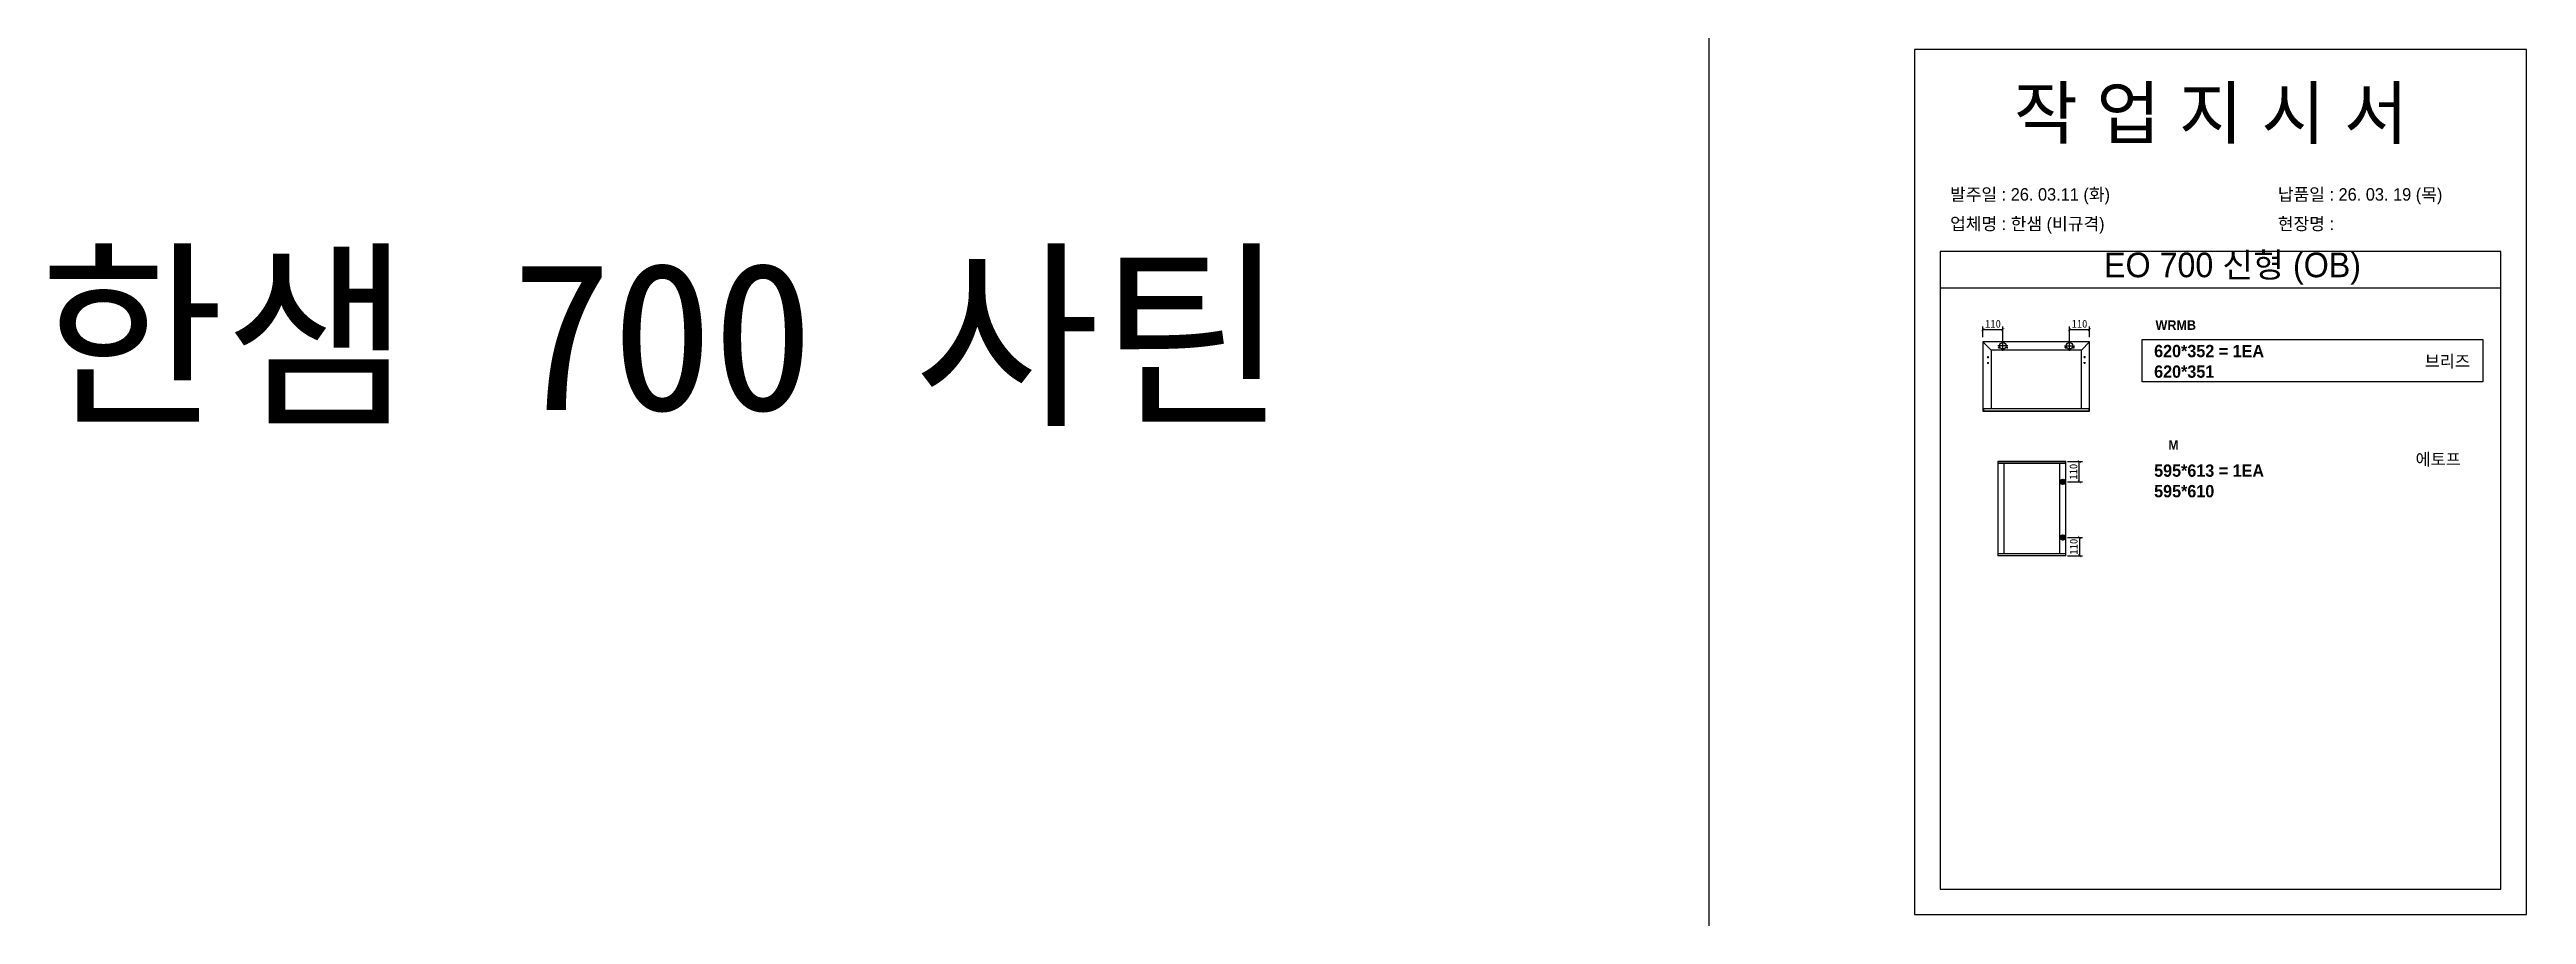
# Model space of a CAD drawing. Header units: millimetres. Extents: x -44117 to 256353, y -2095463 to 65325.
# Drawn here: x 104930 to 112946, y -777439 to -774637 of the extents above; entities that cross this region are included whole.
import ezdxf

# ---------------------------------------------------------------- set-up
doc = ezdxf.new("R2010")
doc.units = ezdxf.units.MM
doc.header["$LTSCALE"] = 10
doc.layers.add('Layer1', color=7, linetype='Continuous', lineweight=70)
doc.styles.add('MtX_Gulim', font='')
doc.styles.get('MtX_Gulim').set_extended_font_data('Gulim', bold=True)
doc.dimstyles.new('ISO-25', dxfattribs={"dimtxt": 2.5, "dimasz": 2.5, "dimexe": 1, "dimexo": 1, "dimtad": 1, "dimtxsty": 'Standard', "dimblk": 'ARCHTICK', "dimcen": 2.5, "dimadec": 0, "dimazin": 0, "dimtfac": 1, "dimtmove": 0, "dimatfit": 3, "dimfxl": 0, "dimarcsym": 0})

msp = doc.modelspace()

# ---------------------------------------------------------------- texts
at = {"linetype": 'Continuous', "style": 'MtX_Gulim'}
for s, height, p in [('WRMB', 31.09714, (111745.54403, -775545.38839)), ('M', 30.31593, (111787.30044, -775933.64264))]:
    msp.add_text(s, height=height, dxfattribs=at).set_placement(p)
at = {"attachment_point": 1}
for s, width, gutter_width, heights, insert, char_height in [('{\\fGulim|b0|i0|c129|p50;작 업 지 시 서}', 3898.9872873, 14.7362, [-183.72574], (111287.2047, -774760.27484), 165.0454901), ('\\pt11;{\\fGulim|b0|i0|c129|p50;발주일 : 26. 03.11 (화)}', 3898.9872873, 14.7362, [40.67678], (111080.65102, -775086.49953), 40.4361451), ('{\\fGulim|b0|i0|c129|p50;납품일 : 26. 03. 19 (목)}', 3898.9872873, 14.7362, [41.36774], (112141.63179, -775086.49953), 40.4361451), ('{\\fGulim|b0|i0|c129|p50;업체명 : 한샘 (비규격)}', 3898.9872873, 14.7362, [42.57324], (111080.65102, -775181.58481), 40.4361451), ('{\\fGulim|b0|i0|c129|p50;현장명 :  }', 3898.9872873, 14.7362, [45.12049], (112141.63179, -775181.58481), 40.4361451), ('{\\f굴림|b0|i0|c129|p50;한샘} 700 {\\f굴림|b0|i0|c129|p50;사틴}', 5072.1082947, 2395.6482, [-533.35869], (104895.62473, -775326.10736), 479.1296392), ('{\\fGulim|b0|i0|c129|p50;EO 700 신형 (OB)}', 1882.7812357, 7.11596, [-100.28675], (111579.03979, -775295.21349), 79.6987856), ('{\\f굴림|b1|i0|c129|p50;620*352 = 1EA\\P\\C1;620*351}', 12072.7918459, 155.2668, [-107.68333], (111741.10322, -775593.95595), 39.9257485), ('{\\f굴림|b1|i0|c129|p50;브리즈}', 11769.5052121, 151.36626, [-43.2475], (112616.95295, -775627.62005), 38.9227538), ('{\\f굴림|b1|i0|c129|p50;595*613 = 1EA\\P\\C1;595*610}', 12072.7918459, 155.2668, [-107.68333], (111741.10322, -775981.12324), 39.9257485), ('{\\f굴림|b1|i0|c129|p50;에토프}', 11769.5052121, 151.36626, [-43.29899], (112587.27124, -775945.21859), 38.9227538)]:
    msp.add_mtext_dynamic_manual_height_columns(s, width=width, gutter_width=gutter_width, heights=heights, dxfattribs=dict(at, insert=insert, char_height=char_height))

# ---------------------------------------------------------------- blocks, each defined once
blk = doc.blocks.new('_ArchTick')
at = {"color": 0, "linetype": 'ByBlock', "const_width": 0.15}
blk.add_lwpolyline([(-0.5, -0.5), (0.5, 0.5)], dxfattribs=at)
blk = doc.blocks.new('*D5095')
at = {"color": 0, "lineweight": -2}
for p, q in [((111187.2, -775569.2), (111187.2, -775534.6)), ((111187.2, -775544.6), (111251.7, -775544.6)), ((111251.7, -775581.9), (111251.7, -775534.6))]:
    blk.add_line(p, q, dxfattribs=at)
at = {"layer": 'Defpoints', "color": 0}
for p in [(111187.2, -775584.2), (111251.7, -775544.6), (111251.7, -775596.9)]:
    blk.add_point(p, dxfattribs=at)
at = {"color": 0, "lineweight": -2, "xscale": 10, "yscale": 10, "zscale": 10, "rotation": 180}
blk.add_blockref('_ArchTick', (111187.2, -775544.6), dxfattribs=at)
at = {"color": 0, "lineweight": -2, "xscale": 10, "yscale": 10, "zscale": 10}
blk.add_blockref('_ArchTick', (111251.7, -775544.6), dxfattribs=at)
at = {"color": 0, "insert": (111219.5, -775525.9), "char_height": 25, "attachment_point": 5}
blk.add_mtext('110', dxfattribs=at)
blk = doc.blocks.new('*D5096')
at = {"color": 0, "lineweight": -2}
for p, q in [((111467.3, -775581.9), (111467.3, -775534.6)), ((111467.3, -775544.6), (111531.8, -775544.6)), ((111531.8, -775569.2), (111531.8, -775534.6))]:
    blk.add_line(p, q, dxfattribs=at)
at = {"layer": 'Defpoints', "color": 0}
for p in [(111467.3, -775596.9), (111531.8, -775544.6), (111531.8, -775584.2)]:
    blk.add_point(p, dxfattribs=at)
at = {"color": 0, "lineweight": -2, "xscale": 10, "yscale": 10, "zscale": 10, "rotation": 180}
blk.add_blockref('_ArchTick', (111467.3, -775544.6), dxfattribs=at)
at = {"color": 0, "lineweight": -2, "xscale": 10, "yscale": 10, "zscale": 10}
blk.add_blockref('_ArchTick', (111531.8, -775544.6), dxfattribs=at)
at = {"color": 0, "insert": (111499.5, -775525.9), "char_height": 25, "attachment_point": 5}
blk.add_mtext('110', dxfattribs=at)
blk = doc.blocks.new('*D5097')
at = {"color": 0, "lineweight": -2}
for p, q in [((111460.6, -775971.8), (111508.8, -775971.8)), ((111498.8, -776037.5), (111498.8, -775971.8)), ((111460.6, -776037.5), (111508.8, -776037.5))]:
    blk.add_line(p, q, dxfattribs=at)
at = {"layer": 'Defpoints', "color": 0}
for p in [(111445.6, -775971.8), (111498.8, -775971.8), (111445.6, -776037.5)]:
    blk.add_point(p, dxfattribs=at)
at = {"color": 0, "lineweight": -2, "xscale": 10, "yscale": 10, "zscale": 10}
for p, rotation in [((111498.8, -775971.8), 90), ((111498.8, -776037.5), 270)]:
    blk.add_blockref('_ArchTick', p, dxfattribs=dict(at, rotation=rotation))
at = {"color": 0, "insert": (111480.1, -776004.6), "char_height": 25, "attachment_point": 5, "rotation": 90}
blk.add_mtext('110', dxfattribs=at)
blk = doc.blocks.new('*D5098')
at = {"color": 0, "lineweight": -2}
for p, q in [((111460.6, -776217.6), (111509.7, -776217.6)), ((111499.7, -776217.6), (111499.7, -776277.2)), ((111460.6, -776277.2), (111509.7, -776277.2))]:
    blk.add_line(p, q, dxfattribs=at)
at = {"layer": 'Defpoints', "color": 0}
for p in [(111445.6, -776217.6), (111445.6, -776277.2), (111499.7, -776277.2)]:
    blk.add_point(p, dxfattribs=at)
at = {"color": 0, "lineweight": -2, "xscale": 10, "yscale": 10, "zscale": 10}
for p, rotation in [((111499.7, -776217.6), 90), ((111499.7, -776277.2), 270)]:
    blk.add_blockref('_ArchTick', p, dxfattribs=dict(at, rotation=rotation))
at = {"color": 0, "insert": (111480.9, -776247.4), "char_height": 25, "attachment_point": 5, "rotation": 90}
blk.add_mtext('110', dxfattribs=at)

# ---------------------------------------------------------------- dimensions: what is measured, and where the dimension line sits
for base, p1, p2, picture, middle in [((111251.73058, -775544.63327), (111187.21052, -775584.21367), (111251.73058, -775596.9401), '*D5095', (111219.47055, -775525.88327)), ((111531.8004, -775544.63327), (111467.28035, -775596.9401), (111531.8004, -775584.21367), '*D5096', (111499.54037, -775525.88327))]:
    dim = msp.add_linear_dim(base=base, p1=p1, p2=p2, text='110', dimstyle='ISO-25', override={"dimscale": 10, "dimasz": 1, "dimexo": 1.5, "dimtxsty": 'Standard'})
    dim.commit()
    dim.dimension.update_dxf_attribs({"geometry": picture, "text_midpoint": middle})
for base, p1, p2, picture, middle in [((111498.82853, -775971.79042), (111445.64341, -776037.46822), (111445.64341, -775971.79042), '*D5097', (111480.07853, -776004.62932)), ((111499.67918, -776277.24764), (111445.64341, -776217.57597), (111445.64341, -776277.24764), '*D5098', (111480.92918, -776247.4118))]:
    dim = msp.add_linear_dim(base=base, p1=p1, p2=p2, angle=90, text='110', dimstyle='ISO-25', override={"dimscale": 10, "dimasz": 1, "dimexo": 1.5, "dimtxsty": 'Standard'})
    dim.commit()
    dim.dimension.update_dxf_attribs({"geometry": picture, "text_midpoint": middle})

# ---------------------------------------------------------------- linework, layer by layer
for p, q in [((112863.61712, -775291.9656), (111048.11673, -775291.9656)), ((112863.61712, -775409.85523), (111048.11673, -775409.85523)), ((111186.91456, -775584.21367), (111186.91456, -775808.55399)), ((111213.25531, -775610.55442), (111187.00125, -775584.00439)), ((111531.8004, -775583.9177), (111187.21052, -775583.9177)), ((111267.87399, -775596.9401), (111235.58716, -775596.9401)), ((111251.73057, -775613.08351), (111251.73057, -775580.79668)), ((111451.13694, -775596.9401), (111483.42377, -775596.9401)), ((111467.28036, -775613.08351), (111467.28036, -775580.79668)), ((111505.75561, -775610.55442), (111532.00967, -775584.00439)), ((111532.09636, -775808.55399), (111532.09636, -775584.21367)), ((111200.23292, -775633.63957), (111206.15219, -775633.63957)), ((111200.23292, -775652.58123), (111206.15219, -775652.58123)), ((111203.19256, -775630.67993), (111203.19256, -775636.5992)), ((111203.19256, -775649.6216), (111203.19256, -775655.54087)), ((111213.25531, -775610.55442), (111213.25531, -775800.56298)), ((111505.75561, -775610.55442), (111213.25531, -775610.55442)), ((111240.77992, -775602.85937), (111236.04451, -775602.85937)), ((111238.41221, -775600.49166), (111238.41221, -775605.22707)), ((111267.41664, -775602.85937), (111262.68122, -775602.85937)), ((111265.04893, -775600.49166), (111265.04893, -775605.22707)), ((111456.32971, -775602.85937), (111451.5943, -775602.85937)), ((111453.962, -775600.49166), (111453.962, -775605.22707)), ((111482.96643, -775602.85937), (111478.23101, -775602.85937)), ((111480.59872, -775600.49166), (111480.59872, -775605.22707)), ((111505.75561, -775799.97105), (111505.75561, -775610.55442)), ((111518.77801, -775633.63957), (111512.85874, -775633.63957)), ((111518.77801, -775652.58123), (111512.85874, -775652.58123)), ((111515.81837, -775630.67993), (111515.81837, -775636.5992)), ((111515.81837, -775649.6216), (111515.81837, -775655.54087)), ((111186.91456, -775799.97105), (111532.09636, -775799.97105)), ((111186.91456, -775808.02126), (111531.8004, -775808.02126)), ((111187.21052, -775808.84996), (111531.8004, -775808.84996)), ((111188.39438, -775799.97105), (111188.39438, -775808.84996)), ((111530.61654, -775808.84996), (111530.61654, -775799.97105)), ((111235.21582, -775972.00986), (111235.21582, -776277.02819)), ((111455.13421, -775972.40485), (111235.21582, -775972.40485)), ((111455.13421, -775978.37355), (111235.21582, -775978.37355)), ((111454.91477, -775971.79042), (111235.43526, -775971.79042)), ((111254.74577, -775977.93468), (111254.74577, -776270.66451)), ((111435.38482, -776270.66451), (111435.38482, -775978.37355)), ((111454.03702, -775978.37355), (111454.03702, -775971.79042)), ((111455.13421, -776277.02819), (111455.13421, -775972.00986)), ((111455.13421, -776270.66451), (111235.21582, -776270.66451)), ((111455.13421, -776276.63321), (111235.21582, -776276.63321)), ((111454.91477, -776277.24764), (111235.43526, -776277.24764)), ((111236.31301, -776277.24764), (111236.31301, -776270.66451)), ((111454.03702, -776270.66451), (111454.03702, -776277.24764))]:
    msp.add_line(p, q)
at = {"color": 1}
for p in [(110300.49669, 21924.9366), (110300.49669, 14161.07811), (110300.49669, 18584.38997), (110300.49669, 10820.53148), (110300.49669, 18627.87121), (110300.49669, 10864.01272), (110300.49669, 15287.32457), (110300.49669, 7523.46608), (110300.49669, 3746.75115), (110300.49669, 21924.9366), (110300.49669, 14161.07811), (110300.49669, 18584.38997), (110300.49669, 10820.53148), (110300.49669, 18627.87121), (110300.49669, 10864.01272), (110300.49669, 15287.32457), (110300.49669, 7523.46608), (110300.49669, 3746.75115), (110300.49669, 21924.9366), (110300.49669, 14161.07811), (110300.49669, 18584.38997), (110300.49669, 10820.53148), (110300.49669, 18627.87121), (110300.49669, 10864.01272), (110300.49669, 15287.32457), (110300.49669, 7523.46608), (110300.49669, 3746.75115), (110300.49669, 21924.9366), (110300.49669, 14161.07811), (110300.49669, 18584.38997), (110300.49669, 10820.53148), (110300.49669, 18627.87121), (110300.49669, 10864.01272), (110300.49669, 15287.32457), (110300.49669, 7523.46608), (110300.49669, 3746.75115), (110300.49669, 21924.9366), (110300.49669, 14161.07811), (110300.49669, 18584.38997), (110300.49669, 10820.53148), (110300.49669, 18627.87121), (110300.49669, 10864.01272), (110300.49669, 15287.32457), (110300.49669, 7523.46608), (110300.49669, 3746.75115), (110300.49669, 21924.9366), (110300.49669, 14161.07811), (110300.49669, 18584.38997), (110300.49669, 10820.53148), (110300.49669, 18627.87121), (110300.49669, 10864.01272), (110300.49669, 15287.32457), (110300.49669, 7523.46608), (110300.49669, 3746.75115), (110300.49669, 21924.9366), (110300.49669, 14161.07811), (110300.49669, 18584.38997), (110300.49669, 10820.53148), (110300.49669, 18627.87121), (110300.49669, 10864.01272), (110300.49669, 15287.32457), (110300.49669, 7523.46608), (110300.49669, 3746.75115), (110300.49669, 21924.9366), (110300.49669, 14161.07811), (110300.49669, 18584.38997), (110300.49669, 10820.53148), (110300.49669, 18627.87121), (110300.49669, 10864.01272), (110300.49669, 15287.32457), (110300.49669, 7523.46608), (110300.49669, 3746.75115), (110300.49669, 21924.9366), (110300.49669, 14161.07811), (110300.49669, 18584.38997), (110300.49669, 10820.53148), (110300.49669, 18627.87121), (110300.49669, 10864.01272), (110300.49669, 15287.32457), (110300.49669, 7523.46608), (110300.49669, 3746.75115), (110300.49669, 21924.9366), (110300.49669, 14161.07811), (110300.49669, 18584.38997), (110300.49669, 10820.53148), (110300.49669, 18627.87121), (110300.49669, 10864.01272), (110300.49669, 15287.32457), (110300.49669, 7523.46608), (110300.49669, 3746.75115), (110300.49669, 12702.87182), (110300.49669, 4939.01333), (110300.49669, 9362.32519), (110300.49669, 1598.4667), (110300.49669, 9405.80642), (110300.49669, 1641.94794), (110300.49669, 6065.25979), (110300.49669, -1698.5987), (110300.49669, -5475.31363), (110300.49669, 12702.87182), (110300.49669, 4939.01333), (110300.49669, 9362.32519), (110300.49669, 1598.4667), (110300.49669, 9405.80642), (110300.49669, 1641.94794), (110300.49669, 6065.25979), (110300.49669, -1698.5987), (110300.49669, -5475.31363), (110300.49669, 12702.87182), (110300.49669, 4939.01333), (110300.49669, 9362.32519), (110300.49669, 1598.4667), (110300.49669, 9405.80642), (110300.49669, 1641.94794), (110300.49669, 6065.25979), (110300.49669, -1698.5987), (110300.49669, -5475.31363), (110300.49669, 12702.87182), (110300.49669, 4939.01333), (110300.49669, 9362.32519), (110300.49669, 1598.4667), (110300.49669, 9405.80642), (110300.49669, 1641.94794), (110300.49669, 6065.25979), (110300.49669, -1698.5987), (110300.49669, -5475.31363), (110300.49669, 12702.87182), (110300.49669, 4939.01333), (110300.49669, 9362.32519), (110300.49669, 1598.4667), (110300.49669, 9405.80642), (110300.49669, 1641.94794), (110300.49669, 6065.25979), (110300.49669, -1698.5987), (110300.49669, -5475.31363)]:
    msp.add_xline(p, (0, 1), dxfattribs=at)
for points in [[(110965.59398, -777438.53578), (112946.13986, -777438.53578), (112946.13986, -774637.47803), (110965.59398, -774637.47803)], [(111702.05608, -775576.21715), (112804.88326, -775576.21715), (112804.88326, -775713.26752), (111702.05608, -775713.26752)]]:
    msp.add_lwpolyline(points, close=True)
msp.add_lwpolyline([(111048.11673, -775291.9656), (111048.11673, -777356.01303), (112863.61712, -777356.01303), (112863.61712, -775291.9656)])
for centre, radius in [((111251.73057, -775596.9401), 10.35872), ((111467.28036, -775596.9401), 10.35872), ((111203.19256, -775633.63957), 0.88789), ((111203.19256, -775652.58123), 0.88789), ((111238.41221, -775602.85937), 0.94708), ((111265.04893, -775602.85937), 0.94708), ((111453.962, -775602.85937), 0.94708), ((111480.59872, -775602.85937), 0.94708), ((111515.81837, -775633.63957), 0.88789), ((111515.81837, -775652.58123), 0.88789)]:
    msp.add_circle(centre, radius)
for centre, radius, start, end in [((111187.21052, -775584.21367), 0.29596, 90, 180), ((111531.8004, -775584.21367), 0.29596, 0, 90), ((111187.21052, -775808.55399), 0.29596, 180, 270), ((111531.8004, -775808.55399), 0.29596, 270, 0), ((111454.91477, -775972.00986), 0.21944, 0, 90), ((111235.43526, -776277.0282), 0.21944, 180, 270), ((111454.91477, -776277.0282), 0.21944, 270, 0)]:
    msp.add_arc(centre, radius, start, end)
at = {"layer": 'Layer1'}
for p, q in [((111445.64341, -776029.38059), (111445.64341, -776045.55584)), ((111445.64341, -776225.66359), (111445.64341, -776209.48834))]:
    msp.add_line(p, q, dxfattribs=at)
for points in [[(111453.73103, -776037.46822), (111437.55579, -776037.46822)], [(111453.73103, -776217.57597), (111437.55579, -776217.57597)]]:
    msp.add_lwpolyline(points, close=True, dxfattribs=at)
for centre in [(111445.64341, -776037.46822), (111445.64341, -776217.57597)]:
    msp.add_circle(centre, 5.39175, dxfattribs=at)

msp.set_redraw_order([(e.dxf.handle, doc.entitydb.next_handle()) for e in msp.query("TEXT MTEXT ATTDEF DIMENSION ARC_DIMENSION")])  # texts and dimensions are drawn at this point

doc.saveas('drawing.dxf')
